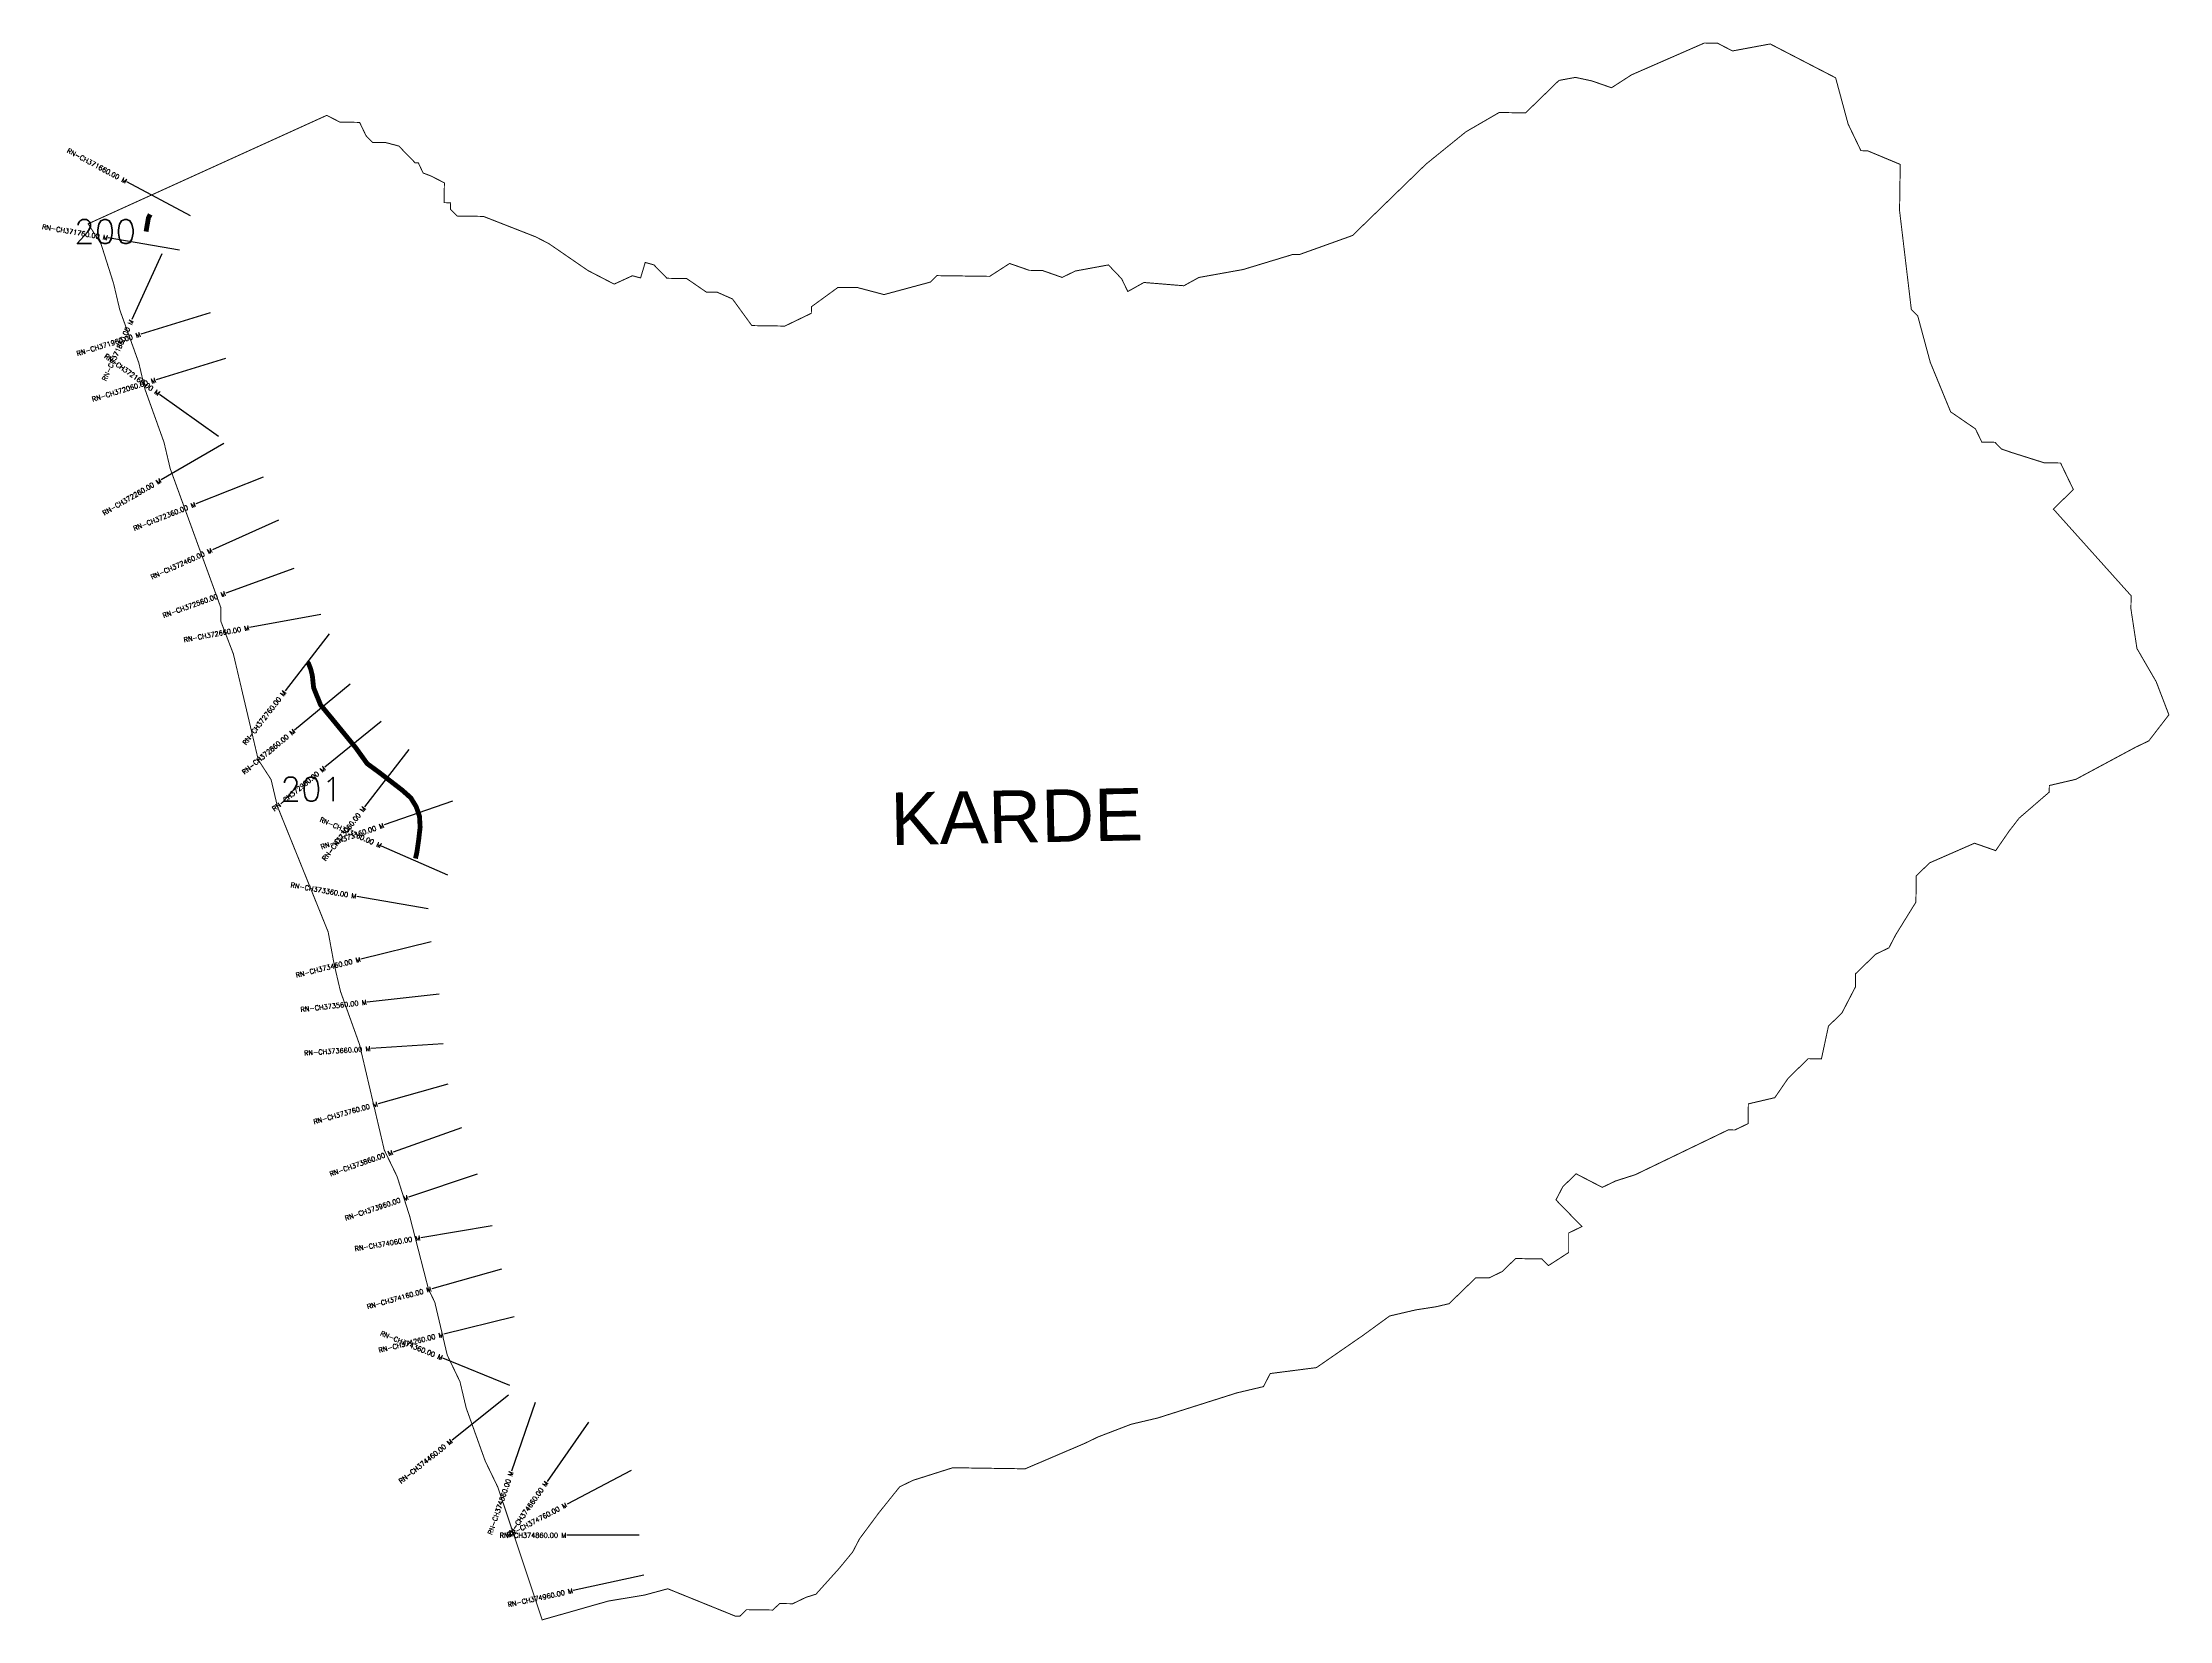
# Model space of a CAD drawing. Header units: metres. Extents: x 300332 to 304741, y 1962191 to 1965462.
import ezdxf
from ezdxf.enums import TextEntityAlignment as Align

# ---------------------------------------------------------------- set-up
doc = ezdxf.new("R2010")
doc.units = ezdxf.units.M
doc.header["$MEASUREMENT"] = 0
for name, color, linetype in [('ARTIFICIALLY PROTECTED', 4, 'Continuous'), ('CS', 134, 'Continuous'), ('CSMark', 6, 'Continuous'), ('VILLAGE NAME', 250, 'Continuous')]:
    doc.layers.add(name, color=color, linetype=linetype)
doc.styles.get("Standard").update_dxf_attribs({"font": 'simplex.shx'})

msp = doc.modelspace()

# ---------------------------------------------------------------- linework, layer by layer
at = {"color": 6, "const_width": 2, "flags": 128}
msp.add_lwpolyline([(300426.3, 1965086.2), (300921, 1965311.1), (300948.1, 1965297.1), (300989.1, 1965296.5), (301002.3, 1965269), (301015.8, 1965255.1), (301043.1, 1965254.7), (301070.3, 1965247.5), (301103.9, 1965212.9), (301110.7, 1965212.8), (301120.7, 1965191.6), (301137.6, 1965185.1), (301164.8, 1965171.1), (301164.2, 1965130.1), (301177.8, 1965129.9), (301177.6, 1965116.3), (301191, 1965102.4), (301245.7, 1965101.6), (301354.3, 1965059.1), (301381.4, 1965045.1), (301462.5, 1964989.3), (301516.7, 1964961.2), (301554.4, 1964978.5), (301571.5, 1964974.1), (301581.1, 1965006.2), (301599.2, 1965001), (301626.1, 1964973.3), (301667, 1964972.7), (301707.6, 1964944.8), (301730.1, 1964944.5), (301762, 1964930.4), (301802.1, 1964875.2), (301870.4, 1964874.2), (301925.4, 1964900.7), (301925.6, 1964914.3), (301980.8, 1964954.5), (302021.7, 1964953.9), (302076.1, 1964939.5), (302172.1, 1964965.4), (302185.9, 1964978.8), (302295.1, 1964977.3), (302336.4, 1965004), (302377.2, 1964989.8), (302404.5, 1964989.4), (302445.2, 1964975.1), (302472.8, 1964988.4), (302541.2, 1965001), (302568.6, 1964972.3), (302581.4, 1964945.9), (302614.9, 1964964.6), (302697.6, 1964957.8), (302728.7, 1964975), (302820.6, 1964991.5), (302923.8, 1965022.8), (302937.4, 1965022.6), (303047.2, 1965062), (303199.5, 1965210), (303282.4, 1965277.1), (303351.2, 1965317), (303405.9, 1965316.2), (303475.1, 1965383.5), (303509.3, 1965389.8), (303543.3, 1965382.5), (303584.1, 1965368.3), (303625.4, 1965395), (303776.6, 1965461.1), (303803.8, 1965460.7), (303834.8, 1965444.6), (303913, 1965459.1), (304048.6, 1965388.9), (304074.5, 1965293), (304101, 1965237.9), (304114.7, 1965237.7), (304182.5, 1965209.4), (304181.1, 1965113.9), (304205.5, 1964908.8), (304218.9, 1964894.9), (304244.8, 1964799), (304287, 1964696.4), (304338.4, 1964661.1), (304351.7, 1964633.6), (304379, 1964633.2), (304392.4, 1964619.4), (304412.8, 1964612.3), (304480.8, 1964590.8), (304514.9, 1964590.3), (304541.4, 1964535.3), (304499.9, 1964494.9), (304661.1, 1964315.1), (304660.7, 1964287.9), (304673.2, 1964205.7), (304713.1, 1964136.9), (304739.4, 1964068.3), (304697.7, 1964014.2), (304670.2, 1964001), (304546.4, 1963934.5), (304491.6, 1963921.7), (304491.4, 1963908), (304429.2, 1963854.3), (304408.3, 1963827.3), (304380.4, 1963786.7), (304336.5, 1963802.1), (304243.5, 1963761.4), (304215.8, 1963734.5), (304215, 1963679.9), (304173.1, 1963612.2), (304159.1, 1963585.2), (304131.6, 1963571.9), (304090, 1963531.5), (304089.7, 1963504.2), (304061.6, 1963450), (304033.8, 1963423.1), (304019.2, 1963355.1), (303991.9, 1963355.4), (303950.4, 1963315.1), (303922.5, 1963274.5), (303867.7, 1963261.7), (303867.1, 1963220.7), (303839.6, 1963207.5), (303826, 1963207.7), (303633.5, 1963114.9), (303592.4, 1963101.8), (303564.9, 1963088.6), (303510.6, 1963116.7), (303483, 1963089.8), (303468.9, 1963062.6), (303522.7, 1963007.3), (303495.2, 1962994), (303495.2, 1962953.5), (303453.3, 1962926.4), (303439.8, 1962940.2), (303385.2, 1962941), (303357.5, 1962914.1), (303330.1, 1962900.8), (303302.8, 1962901.2), (303247.3, 1962847.4), (303220, 1962841), (303178.9, 1962834.7), (303124.1, 1962821.9), (303068.9, 1962781.7), (302972.4, 1962714.9), (302876.6, 1962702.6), (302862.6, 1962675.5), (302807.8, 1962662.6), (302643.2, 1962610.4), (302588.4, 1962597.5), (302519.8, 1962571.2), (302492.3, 1962557.9), (302368.7, 1962505.1), (302218.5, 1962507.3), (302136.2, 1962481.2), (302108.7, 1962467.9), (302065.4, 1962413.9), (302025.3, 1962359.9), (302011.2, 1962332.8), (301983.4, 1962299), (301934.9, 1962245.1), (301914.3, 1962238.6), (301886.8, 1962225.4), (301859.5, 1962225.7), (301845.6, 1962212.3), (301791.1, 1962213.1), (301777.2, 1962199.6), (301767.5, 1962199.8), (301627.8, 1962256.4), (301579.9, 1962243.4), (301504.6, 1962230.9), (301367.5, 1962191.9), (301275.9, 1962466.3), (301249.4, 1962521.3), (301210, 1962631.1), (301197.1, 1962685.8), (301170.7, 1962740.8), (301144.9, 1962850.4), (301131.7, 1962877.9), (301092.9, 1963028.6), (301066.8, 1963111), (301040.2, 1963165.9), (300992.2, 1963370.8), (300988.8, 1963385.1), (300949.4, 1963494.9), (300943, 1963522.3), (300938.9, 1963539.9), (300936, 1963552.5), (300923.9, 1963618.1), (300864.7, 1963764.8), (300818.5, 1963879.1), (300805.6, 1963933.9), (300778.9, 1963975.2), (300727.4, 1964194.4), (300701.1, 1964263), (300701.5, 1964290.3), (300596.5, 1964578.6), (300583.6, 1964633.3), (300544.2, 1964743.1), (300531.4, 1964797.9), (300492, 1964907.7), (300479.1, 1964962.5), (300453, 1965044.8), (300426.3, 1965086.2)], dxfattribs=at)
at = {"layer": 'ARTIFICIALLY PROTECTED', "const_width": 10, "flags": 128}
for points in [[(300555.1, 1965105.7), (300551.3, 1965098.6), (300547.9, 1965078.8), (300546.4, 1965070.2)], [(300880.1, 1964177.3), (300883.2, 1964174.9), (300887.8, 1964162.9), (300891, 1964149.9), (300893.8, 1964124.1), (300908.2, 1964088.8), (300934.2, 1964057.3), (300980.6, 1964000.6), (301004.7, 1963967.1), (301030.5, 1963948.2), (301077.3, 1963912.1), (301095.1, 1963896.2), (301106.4, 1963877.7), (301113.2, 1963858), (301114.5, 1963835.4), (301111.5, 1963809), (301107.7, 1963782.9), (301104.8, 1963770.4)]]:
    msp.add_lwpolyline(points, dxfattribs=at)
at = {"layer": 'CS'}
for p, q in [((300638.5, 1965102.6), (300506.3, 1965173.4)), ((300615.8, 1965031.4), (300468, 1965056.9)), ((300579, 1965024.2), (300516.8, 1964887.7)), ((300679.1, 1964901.4), (300535.7, 1964857.5)), ((300710.9, 1964806.7), (300567.5, 1964762.7)), ((300696.6, 1964645.4), (300574.6, 1964732.6)), ((300707.3, 1964630.8), (300577.6, 1964555.5)), ((300789.1, 1964561), (300649.7, 1964505.5)), ((300820.6, 1964471.8), (300683.8, 1964410.3)), ((300853, 1964371.5), (300711.9, 1964320.6)), ((300908.6, 1964276.5), (300761.1, 1964249)), ((300926, 1964236.5), (300834.5, 1964117.7)), ((300969.8, 1964132), (300854.3, 1964036.3)), ((301033.5, 1964054.3), (300917.3, 1963959.4)), ((301091.1, 1963996.2), (300999.4, 1963877.5)), ((301181.8, 1963889.2), (301040.2, 1963839.9)), ((301172.1, 1963735.8), (301034.7, 1963796.1)), ((301131, 1963665.9), (300983.2, 1963691.7)), ((301137.3, 1963597.8), (300991.8, 1963561.7)), ((301153.9, 1963489.4), (301004.8, 1963472.7)), ((301162.3, 1963386.4), (301012.6, 1963376.3)), ((301171.7, 1963302.6), (301027.3, 1963261.9)), ((301200, 1963211.7), (301058.5, 1963161.9)), ((301232.7, 1963116.1), (301090.5, 1963068.3)), ((301263.8, 1963008.7), (301115.9, 1962984)), ((301282.9, 1962919), (301138.5, 1962878.4)), ((301309.1, 1962820.1), (301163.5, 1962784)), ((301300.5, 1962677.7), (301161.6, 1962734.3)), ((301298, 1962658.1), (301180.8, 1962564.5)), ((301352.7, 1962642.4), (301304, 1962500.5)), ((301463.7, 1962601.8), (301377.5, 1962479.1)), ((301551.8, 1962501.4), (301419, 1962431.7)), ((301568.4, 1962367.2), (301418.4, 1962367.2)), ((301578.5, 1962284.5), (301431.9, 1962252.7))]:
    msp.add_line(p, q, dxfattribs=at)

# ---------------------------------------------------------------- texts
at = {"char_height": 50, "attachment_point": 1}
for s, insert in [('200', (300397.2, 1965095.1)), ('201', (300824.7, 1963939))]:
    msp.add_mtext_dynamic_manual_height_columns(s, width=84.374, gutter_width=1, heights=[74.2], dxfattribs=dict(at, insert=insert))
at = {"layer": 'CSMark'}
for s, rotation, p in [('RN-CH371660.00 M', 331.8142, (300505.4, 1965173.9)), ('RN-CH371760.00 M', 350.2108, (300467, 1965057)), ('RN-CH371960.00 M', 17.0443, (300534.8, 1964857.2)), ('RN-CH371860.00 M', 65.5079, (300516.4, 1964886.8)), ('RN-CH372160.00 M', 324.4445, (300573.8, 1964733.2)), ('RN-CH372060.00 M', 17.0432, (300566.5, 1964762.4)), ('RN-CH372260.00 M', 30.1558, (300576.8, 1964555)), ('RN-CH372360.00 M', 21.7096, (300648.8, 1964505.1)), ('RN-CH372460.00 M', 24.2011, (300682.8, 1964409.9)), ('RN-CH372560.00 M', 19.8093, (300710.9, 1964320.3)), ('RN-CH372660.00 M', 10.5465, (300760.1, 1964248.8)), ('RN-CH372760.00 M', 52.3908, (300833.8, 1964116.9)), ('RN-CH372860.00 M', 39.6282, (300853.5, 1964035.7)), ('RN-CH372960.00 M', 39.2072, (300916.5, 1963958.8)), ('RN-CH373260.00 M', 336.3182, (301033.8, 1963796.5)), ('RN-CH373160.00 M', 19.1893, (301039.2, 1963839.5)), ('RN-CH373060.00 M', 52.3124, (300998.8, 1963876.7)), ('RN-CH373360.00 M', 350.0829, (300982.2, 1963691.9)), ('RN-CH373460.00 M', 13.9507, (300990.8, 1963561.4)), ('RN-CH373560.00 M', 6.4077, (301003.8, 1963472.5)), ('RN-CH373660.00 M', 3.8748, (301011.6, 1963376.2)), ('RN-CH373760.00 M', 15.7341, (301026.4, 1963261.6)), ('RN-CH373860.00 M', 19.3969, (301057.6, 1963161.6)), ('RN-CH373960.00 M', 18.5666, (301089.6, 1963068)), ('RN-CH374060.00 M', 9.4885, (301114.9, 1962983.9)), ('RN-CH374160.00 M', 15.6984, (301137.6, 1962878.1)), ('RN-CH374260.00 M', 13.9185, (301162.6, 1962783.7)), ('RN-CH374360.00 M', 337.8223, (301160.6, 1962734.7)), ('RN-CH374460.00 M', 38.6271, (301180, 1962563.8)), ('RN-CH374560.00 M', 71.0419, (301303.7, 1962499.6)), ('RN-CH374660.00 M', 54.9038, (301376.9, 1962478.3)), ('RN-CH374760.00 M', 27.6868, (301418.1, 1962431.2)), ('RN-CH374860.00 M', 0.0201, (301417.4, 1962367.2)), ('RN-CH374960.00 M', 12.2383, (301431, 1962252.4))]:
    msp.add_text(s, height=10, rotation=rotation, dxfattribs=at).set_placement(p, align=Align.MIDDLE_RIGHT)
at = {"layer": 'VILLAGE NAME', "insert": (302088.4, 1963906.9), "char_height": 108.748, "attachment_point": 1, "rotation": 1.1028}
msp.add_mtext_dynamic_manual_height_columns('{\\fArial|b0|i0|c0|p34;KARDE}', width=1571.314, gutter_width=543.7, heights=[0], dxfattribs=at)

doc.saveas('drawing.dxf')
